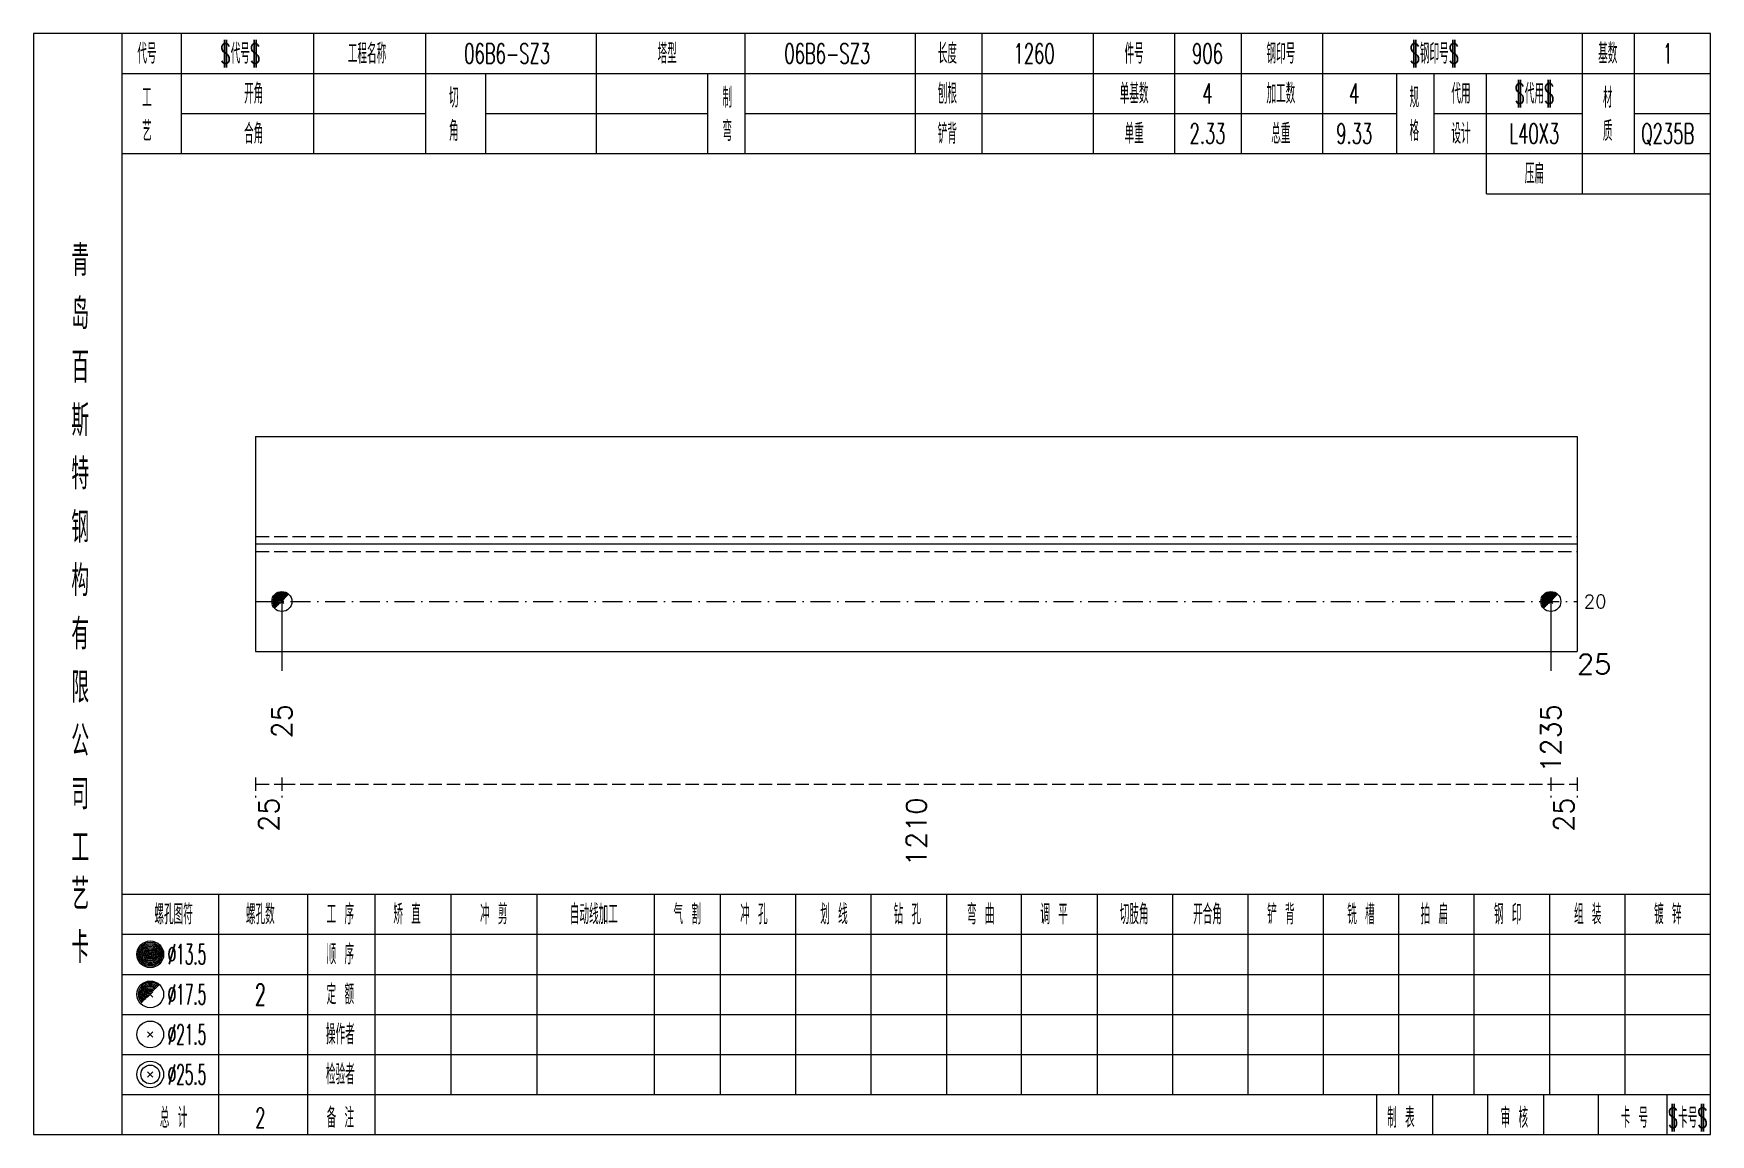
# Model space of a CAD drawing. Extents: x -533 to 8774, y 0 to 7979.
# Drawn here: x 3865.4 to 4116.8, y 1298.7 to 1463.7 of the extents above; entities that cross this region are included whole.
import ezdxf
from ezdxf.enums import TextEntityAlignment as Align

# ---------------------------------------------------------------- set-up
doc = ezdxf.new("R2010")
doc.units = 0
doc.header["$MEASUREMENT"] = 0
doc.linetypes.add('一点画线', pattern=[5.2, 3, -1, 0.2, -1])
doc.linetypes.add('虚线', pattern=[2.75, 2, -0.75])
doc.layers.get('0').update_dxf_attribs({"linetype": 'CONTINUOUS', "lineweight": 25})
for name, color, linetype, lineweight in [('1', 7, 'CONTINUOUS', 25), ('4', 7, 'CONTINUOUS', 25), ('5', 7, 'CONTINUOUS', 25)]:
    doc.layers.add(name, color=color, linetype=linetype, lineweight=lineweight)
doc.styles.get("Standard").update_dxf_attribs({"font": 'simplex.shx', "width": 0.7, "height": 3, "bigfont": 'gbhzfs.shx'})

msp = doc.modelspace()

# ---------------------------------------------------------------- texts
at = {"color": 7, "linetype": 'Continuous', "lineweight": 13}
msp.add_text('20', height=2, dxfattribs=at).set_placement((4097.8, 1378.58), align=Align.MIDDLE_LEFT)
at = {"color": 8, "linetype": 'Continuous', "lineweight": 9}
for s, p in [('25', (3900.67, 1349.2)), ('1210', (3997.75, 1349.2)), ('25', (4094.83, 1349.2))]:
    msp.add_text(s, height=3, rotation=90, dxfattribs=at).set_placement(p, align=Align.MIDDLE_RIGHT)
at = {"layer": '1', "color": 7, "linetype": 'Continuous', "lineweight": 13}
msp.add_text('25', height=3, dxfattribs=at).set_placement((4096.8, 1369.2), align=Align.MIDDLE_LEFT)
for s, p in [('25', (3902.63, 1363.2)), ('1235', (4092.87, 1363.2))]:
    msp.add_text(s, height=3, rotation=90, dxfattribs=at).set_placement(p, align=Align.MIDDLE_RIGHT)
at = {"layer": '4', "color": 1, "linetype": 'Continuous', "lineweight": 13}
for s, height, width, p in [('代号', 3, 0.6, (3882.4, 1460.7)), ('$代号$', 3, 0.6, (3896.4, 1460.7)), ('工程名称', 3, 0.6, (3915.4, 1460.7)), ('06B6-SZ3', 3, 0.6, (3936.4, 1460.7)), ('塔型', 3, 0.6, (3960.4, 1460.7)), ('06B6-SZ3', 3, 0.6, (3984.4, 1460.7)), ('长度', 3, 0.6, (4002.4, 1460.7)), ('1260', 3, 0.6, (4015.4, 1460.7)), ('件号', 3, 0.6, (4030.4, 1460.7)), ('906', 3, 0.6, (4041.4, 1460.7)), ('钢印号', 3, 0.6, (4052.4, 1460.7)), ('$钢印号$', 3, 0.6, (4075.4, 1460.7)), ('基数', 3, 0.6, (4101.4, 1460.7)), ('1', 3, 0.6, (4110.4, 1460.7)), ('开角', 3, 0.6, (3898.4, 1454.7)), ('切', 3, 0.6, (3928.4, 1454.1)), ('制', 3, 0.6, (3969.4, 1454.1)), ('刨根', 3, 0.6, (4002.4, 1454.7)), ('单基数', 3, 0.6, (4030.4, 1454.7)), ('4', 3, 0.6, (4041.4, 1454.7)), ('加工数', 3, 0.6, (4052.4, 1454.7)), ('4', 3, 0.6, (4063.4, 1454.7)), ('规', 3, 0.6, (4072.4, 1454.1)), ('代用', 3, 0.6, (4079.4, 1454.7)), ('$代用$', 3, 0.6, (4090.4, 1454.7)), ('材', 3, 0.6, (4101.4, 1454.1)), ('工', 3, 0.6, (3882.4, 1454.1)), ('艺', 3, 0.6, (3882.4, 1449.1)), ('角', 3, 0.6, (3928.4, 1449.1)), ('弯', 3, 0.6, (3969.4, 1449.1)), ('格', 3, 0.6, (4072.4, 1449.1)), ('质', 3, 0.6, (4101.4, 1449.1)), ('合角', 3, 0.6, (3898.4, 1448.7)), ('铲背', 3, 0.6, (4002.4, 1448.7)), ('单重', 3, 0.6, (4030.4, 1448.7)), ('2.33', 3, 0.6, (4041.4, 1448.7)), ('总重', 3, 0.6, (4052.4, 1448.7)), ('9.33', 3, 0.6, (4063.4, 1448.7)), ('设计', 3, 0.6, (4079.4, 1448.7)), ('L40X3', 3, 0.6, (4090.4, 1448.7)), ('Q235B', 3, 0.6, (4110.4, 1448.7)), ('压扁', 3, 0.6, (4090.4, 1442.7)), ('青', 4.6, 0.8, (3872.4, 1429.7)), ('岛', 4.6, 0.8, (3872.4, 1421.7)), ('百', 4.6, 0.8, (3872.4, 1413.7)), ('斯', 4.6, 0.8, (3872.4, 1405.7)), ('特', 4.6, 0.8, (3872.4, 1397.7)), ('钢', 4.6, 0.8, (3872.4, 1389.7)), ('构', 4.6, 0.8, (3872.4, 1381.7)), ('有', 4.6, 0.8, (3872.4, 1373.7)), ('限', 4.6, 0.8, (3872.4, 1365.7)), ('公', 4.6, 0.8, (3872.4, 1357.7)), ('司', 4.6, 0.8, (3872.4, 1349.7)), ('工', 4.6, 0.8, (3872.4, 1341.7)), ('艺', 4.6, 0.8, (3872.4, 1334.7)), ('螺孔图符', 3, 0.6, (3886.4, 1331.7)), ('螺孔数', 3, 0.6, (3899.4, 1331.7)), ('工 序', 3, 0.6, (3911.4, 1331.7)), ('矫 直', 3, 0.6, (3921.4, 1331.7)), ('冲 剪', 3, 0.6, (3934.4, 1331.7)), ('自动线加工', 3, 0.6, (3949.4, 1331.7)), ('气 割', 3, 0.6, (3963.4, 1331.7)), ('冲 孔', 3, 0.6, (3973.4, 1331.7)), ('划 线', 3, 0.6, (3985.4, 1331.7)), ('钻 孔', 3, 0.6, (3996.4, 1331.7)), ('弯 曲', 3, 0.6, (4007.4, 1331.7)), ('调 平', 3, 0.6, (4018.4, 1331.7)), ('切肢角', 3, 0.6, (4030.4, 1331.7)), ('开合角', 3, 0.6, (4041.4, 1331.7)), ('铲 背', 3, 0.6, (4052.4, 1331.7)), ('铣 槽', 3, 0.6, (4064.4, 1331.7)), ('拍 扁', 3, 0.6, (4075.4, 1331.7)), ('钢 印', 3, 0.6, (4086.4, 1331.7)), ('组 装', 3, 0.6, (4098.4, 1331.7)), ('镀 锌', 3, 0.6, (4110.4, 1331.7)), ('卡', 4.6, 0.8, (3872.4, 1326.7)), ('顺 序', 3, 0.6, (3911.4, 1325.7)), ('%%C13.5', 3, 0.5, (3888.4, 1325.7)), ('%%C17.5', 3, 0.5, (3888.4, 1319.7)), ('2', 3.2, 0.6, (3899.4, 1319.7)), ('定 额', 3, 0.6, (3911.4, 1319.7)), ('%%C21.5', 3, 0.5, (3888.4, 1313.7)), ('操作者', 3, 0.6, (3911.4, 1313.7)), ('%%C25.5', 3, 0.5, (3888.4, 1307.7)), ('检验者', 3, 0.6, (3911.4, 1307.7)), ('总 计', 3, 0.6, (3886.4, 1301.2)), ('2', 3, 0.6, (3899.4, 1301.2)), ('备 注', 3, 0.6, (3911.4, 1301.2)), ('制 表', 3, 0.6, (4070.4, 1301.2)), ('审 核', 3, 0.6, (4087.4, 1301.2)), ('卡 号', 3, 0.6, (4105.4, 1301.2)), ('$卡号$', 3, 0.6, (4113.4, 1301.2))]:
    msp.add_text(s, height=height, dxfattribs=dict(at, width=width)).set_placement(p, align=Align.MIDDLE_CENTER)

# ---------------------------------------------------------------- blocks, each defined once
blk = doc.blocks.new('孔17.5')
at = {"layer": '5', "color": 7, "linetype": 'Continuous', "lineweight": 0}
for p, q in [((-0.2, -0.2), (0.2, 0.2)), ((-0.2, 0.2), (0.2, -0.2))]:
    blk.add_line(p, q, dxfattribs=at)
at = {"layer": '5', "color": 7, "linetype": 'Continuous', "lineweight": 13}
blk.add_circle((0, 0), 1, dxfattribs=at)
for radius in [0.9, 0.8, 0.7, 0.6, 0.5, 0.4, 0.3, 0.2, 0.1]:
    blk.add_arc((0, 0), radius, 45, 225, dxfattribs=at)

# ---------------------------------------------------------------- linework, layer by layer
at = {"color": 7, "linetype": 'Continuous', "lineweight": 18}
for p, q in [((3898.7, 1403.33), (3898.7, 1371.08)), ((3898.7, 1403.33), (4096.8, 1403.33)), ((4096.8, 1403.33), (4096.8, 1371.08)), ((3898.7, 1387.2), (4096.8, 1387.2))]:
    msp.add_line(p, q, dxfattribs=at)
at = {"color": 1, "linetype": '虚线', "lineweight": 18}
for p, q in [((3898.7, 1388.33), (4096.8, 1388.33)), ((3898.7, 1386.08), (4096.8, 1386.08))]:
    msp.add_line(p, q, dxfattribs=at)
at = {"color": 3, "linetype": '一点画线', "lineweight": 13}
msp.add_line((3898.7, 1378.58), (4096.8, 1378.58), dxfattribs=at)
at = {"color": 7, "linetype": 'Continuous', "lineweight": 13}
for p, q in [((3902.63, 1378.58), (3902.63, 1368.2)), ((4092.87, 1378.58), (4092.87, 1368.2))]:
    msp.add_line(p, q, dxfattribs=at)
at = {"color": 8, "linetype": '虚线', "lineweight": 9}
for p, q in [((3898.7, 1352.2), (3898.7, 1349.2)), ((3898.7, 1351.2), (3902.63, 1351.2)), ((3902.63, 1352.2), (3902.63, 1349.2)), ((3902.63, 1352.2), (3902.63, 1349.2)), ((3902.63, 1351.2), (4092.87, 1351.2)), ((4092.87, 1352.2), (4092.87, 1349.2)), ((4092.87, 1352.2), (4092.87, 1349.2)), ((4092.87, 1351.2), (4096.8, 1351.2)), ((4096.8, 1352.2), (4096.8, 1349.2))]:
    msp.add_line(p, q, dxfattribs=at)
at = {"layer": '1', "color": 7, "linetype": 'Continuous', "lineweight": 18}
msp.add_line((3898.7, 1371.08), (4096.8, 1371.08), dxfattribs=at)
at = {"layer": '4', "color": 1, "linetype": 'Continuous', "lineweight": 18}
for p, q in [((3878.7, 1298.7), (3878.7, 1463.7)), ((3887.6, 1445.7), (3887.6, 1463.7)), ((3907.4, 1445.7), (3907.4, 1463.7)), ((3924.2, 1445.7), (3924.2, 1463.7)), ((3949.8, 1445.7), (3949.8, 1463.7)), ((3972.1, 1445.7), (3972.1, 1463.7)), ((3997.6, 1445.7), (3997.6, 1463.7)), ((4007.6, 1445.7), (4007.6, 1463.7)), ((4024.3, 1445.7), (4024.3, 1463.7)), ((4036.5, 1445.7), (4036.5, 1463.7)), ((4046.5, 1445.7), (4046.5, 1463.7)), ((4058.7, 1445.7), (4058.7, 1463.7)), ((4097.6, 1439.7), (4097.6, 1463.7)), ((4105.4, 1445.7), (4105.4, 1463.7)), ((3878.7, 1457.7), (4116.8, 1457.7)), ((3933.2, 1445.7), (3933.2, 1457.7)), ((3966.5, 1445.7), (3966.5, 1457.7)), ((4069.8, 1445.7), (4069.8, 1457.7)), ((4075.4, 1445.7), (4075.4, 1457.7)), ((4083.2, 1439.7), (4083.2, 1457.7)), ((3887.6, 1451.7), (3924.2, 1451.7)), ((3933.2, 1451.7), (3966.5, 1451.7)), ((3972.1, 1451.7), (4069.8, 1451.7)), ((4075.4, 1451.7), (4097.6, 1451.7)), ((4105.4, 1451.7), (4116.8, 1451.7)), ((3878.7, 1445.7), (4116.8, 1445.7)), ((4083.2, 1439.7), (4116.8, 1439.7)), ((3878.7, 1334.7), (4116.8, 1334.7)), ((3893.2, 1298.7), (3893.2, 1334.7)), ((3906.5, 1298.7), (3906.5, 1334.7)), ((3916.6, 1298.7), (3916.6, 1334.7)), ((3928, 1304.7), (3928, 1334.7)), ((3940.9, 1304.7), (3940.9, 1334.7)), ((3958.5, 1304.7), (3958.5, 1334.7)), ((3968.4, 1304.7), (3968.4, 1334.7)), ((3979.7, 1304.7), (3979.7, 1334.7)), ((3991, 1304.7), (3991, 1334.7)), ((4002.3, 1304.7), (4002.3, 1334.7)), ((4013.5, 1304.7), (4013.5, 1334.7)), ((4024.9, 1304.7), (4024.9, 1334.7)), ((4036.2, 1304.7), (4036.2, 1334.7)), ((4047.5, 1304.7), (4047.5, 1334.7)), ((4058.8, 1304.7), (4058.8, 1334.7)), ((4070.1, 1304.7), (4070.1, 1334.7)), ((4081.4, 1304.7), (4081.4, 1334.7)), ((4092.7, 1304.7), (4092.7, 1334.7)), ((4104, 1304.7), (4104, 1334.7)), ((3878.7, 1328.7), (4116.8, 1328.7)), ((3878.7, 1322.7), (4116.8, 1322.7)), ((3878.7, 1316.7), (4116.8, 1316.7)), ((3878.7, 1310.7), (4116.8, 1310.7)), ((3878.7, 1304.7), (4116.8, 1304.7)), ((4066.8, 1298.7), (4066.8, 1304.7)), ((4075.2, 1298.7), (4075.2, 1304.7)), ((4083.4, 1298.7), (4083.4, 1304.7)), ((4091.8, 1298.7), (4091.8, 1304.7)), ((4100, 1298.7), (4100, 1304.7)), ((4110.3, 1298.7), (4110.3, 1304.7))]:
    msp.add_line(p, q, dxfattribs=at)
at = {"layer": '4', "color": 7, "linetype": 'Continuous', "lineweight": 13}
for p, q in [((3882.7, 1325.5), (3883.1, 1325.9)), ((3883.1, 1325.5), (3882.7, 1325.9)), ((3882.5, 1313.3), (3883.3, 1314.1)), ((3883.3, 1313.3), (3882.5, 1314.1)), ((3882.5, 1307.3), (3883.3, 1308.1)), ((3883.3, 1307.3), (3882.5, 1308.1))]:
    msp.add_line(p, q, dxfattribs=at)
at = {"layer": '4', "color": 7, "linetype": 'Continuous', "lineweight": 0}
for p, q in [((3882.5, 1319.3), (3883.3, 1320.1)), ((3882.5, 1320.1), (3883.3, 1319.3))]:
    msp.add_line(p, q, dxfattribs=at)
at = {"layer": '4', "color": 1, "linetype": 'Continuous', "lineweight": 18}
msp.add_lwpolyline([(3865.4, 1463.7), (3865.4, 1298.7), (4116.8, 1298.7), (4116.8, 1463.7)], close=True, dxfattribs=at)
at = {"layer": '4', "color": 7, "linetype": 'Continuous', "lineweight": 13}
for centre, radius in [((3882.9, 1325.7), 2), ((3882.9, 1325.7), 1.8), ((3882.9, 1325.7), 1.6), ((3882.9, 1325.7), 1.4), ((3882.9, 1325.7), 1.2), ((3882.9, 1325.7), 1), ((3882.9, 1325.7), 0.8), ((3882.9, 1325.7), 0.6), ((3882.9, 1325.7), 0.4), ((3882.9, 1325.7), 0.2), ((3882.9, 1319.7), 2), ((3882.9, 1313.7), 2), ((3882.9, 1307.7), 2), ((3882.9, 1307.7), 1.4)]:
    msp.add_circle(centre, radius, dxfattribs=at)
for radius in [1.8, 1.6, 1.4, 1.2, 1, 0.8, 0.6, 0.4, 0.2]:
    msp.add_arc((3882.9, 1319.7), radius, 45, 225, dxfattribs=at)

# ---------------------------------------------------------------- block references
at = {"layer": '1', "color": 7, "linetype": 'Continuous', "lineweight": 13, "xscale": 1.5, "yscale": 1.5, "zscale": 1.5}
for p in [(3902.63, 1378.58), (4092.87, 1378.58)]:
    msp.add_blockref('孔17.5', p, dxfattribs=at)

msp.set_redraw_order([(e.dxf.handle, doc.entitydb.next_handle()) for e in msp.query("TEXT MTEXT ATTDEF DIMENSION ARC_DIMENSION")])  # texts and dimensions are drawn at this point

doc.saveas('drawing.dxf')
